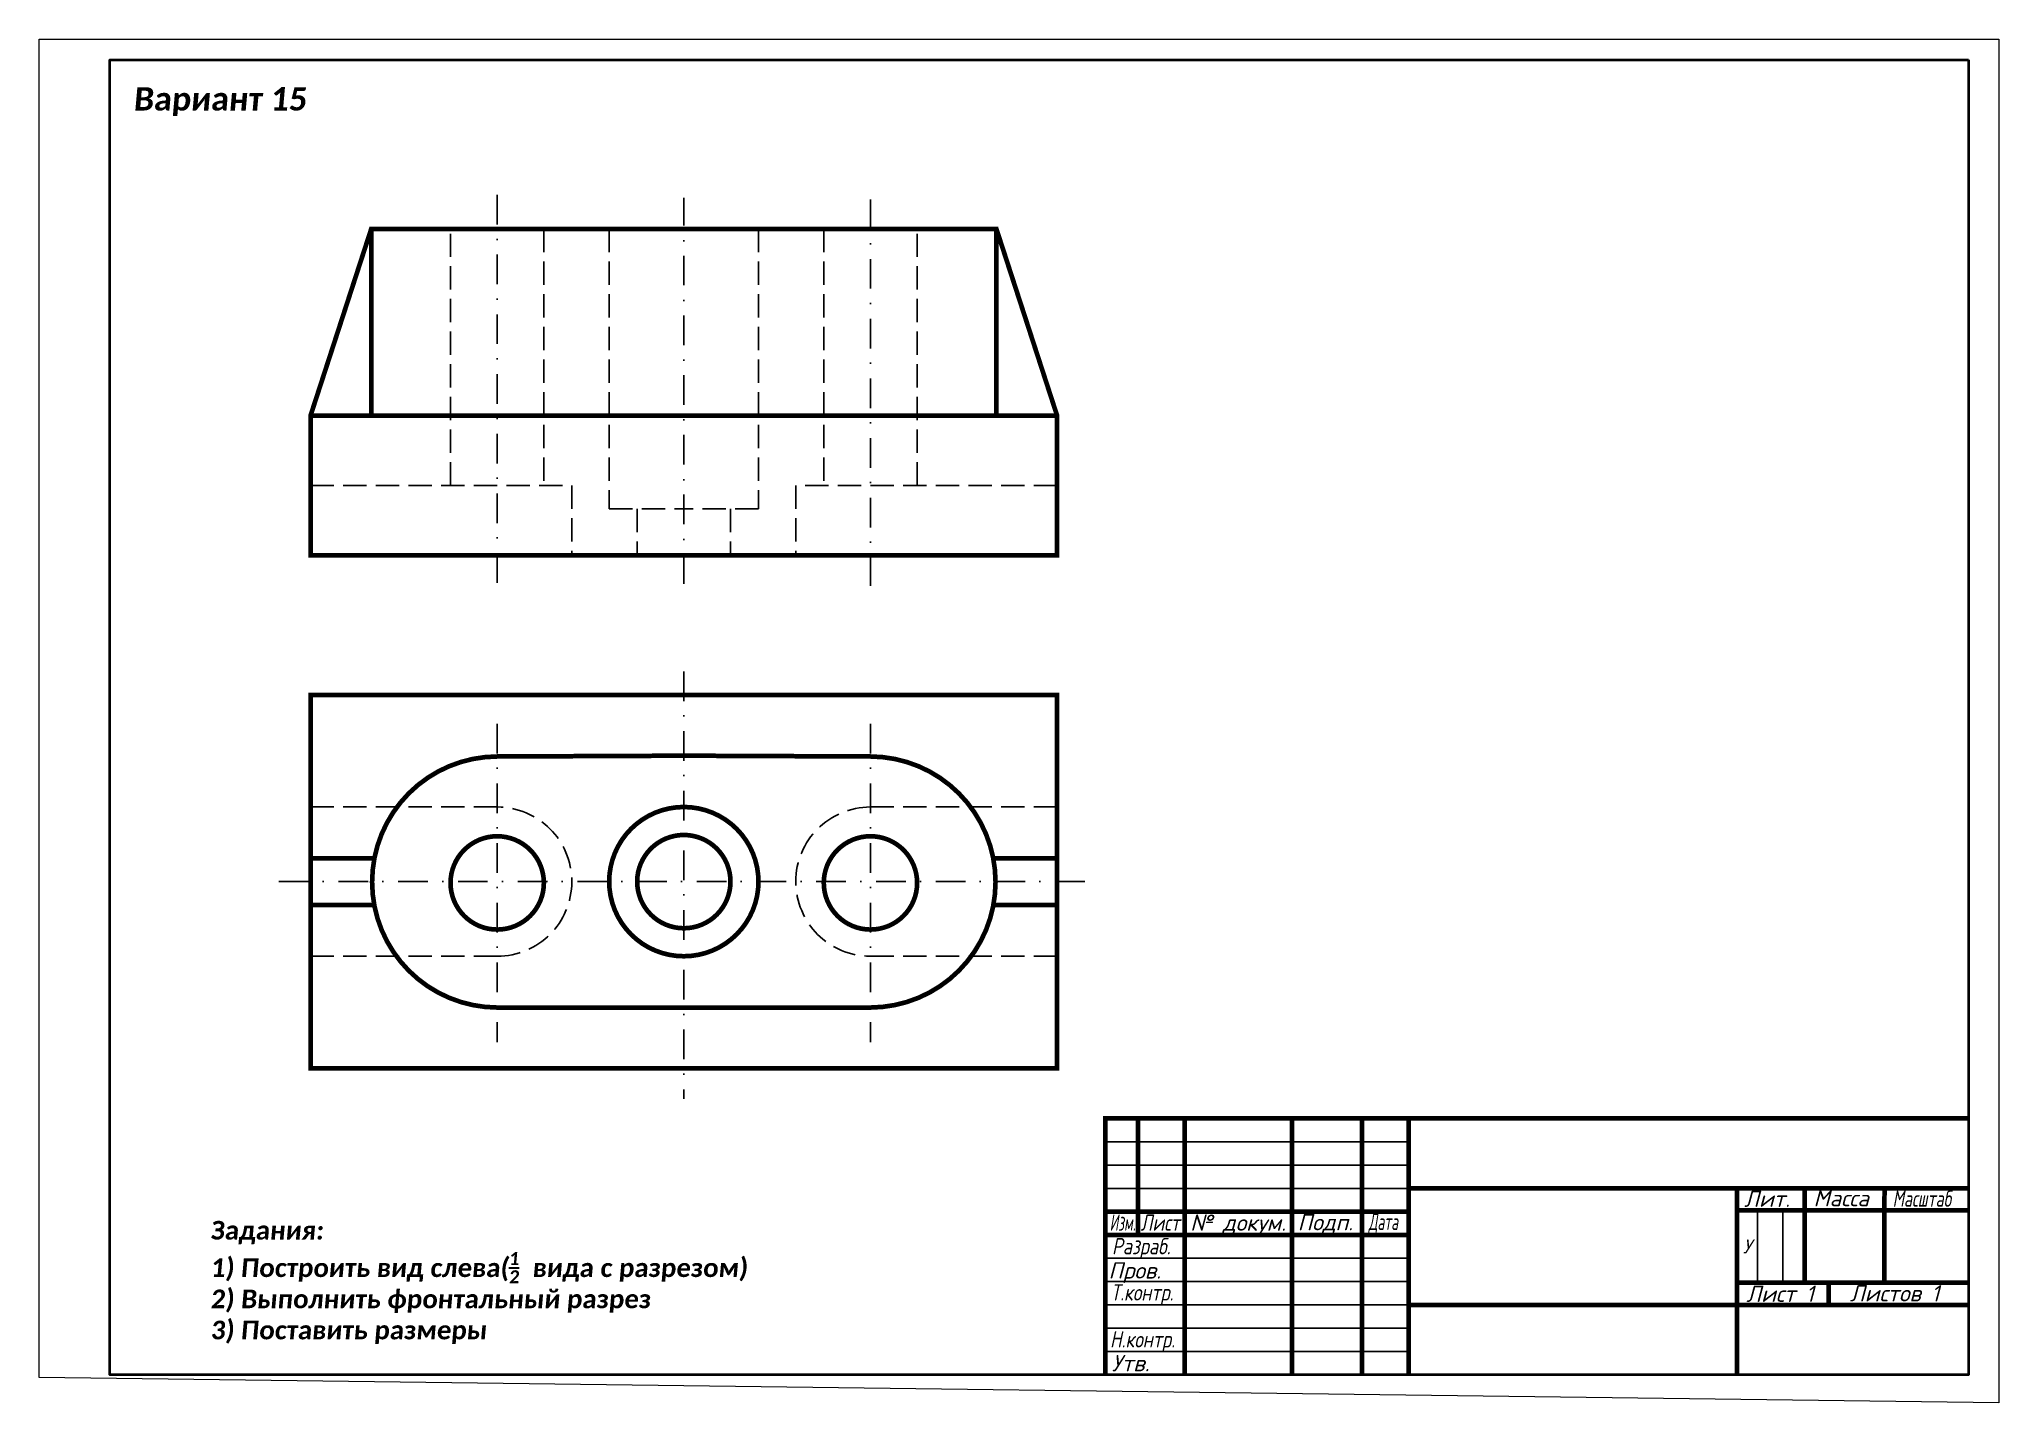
# Model space of a CAD drawing. Header units: millimetres. Extents: x 323 to 3799, y 181 to 802.
# Drawn here: x 2945.6 to 3365.6, y 182.7 to 475.1 of the extents above; entities that cross this region are included whole.
import ezdxf

# ---------------------------------------------------------------- set-up
doc = ezdxf.new("R2010")
doc.units = ezdxf.units.MM
doc.linetypes.add('DASHDOT2', pattern=[12.7, 6.35, -3.175, 0, -3.175])
doc.linetypes.add('DASHED', pattern=[7, 5, -2, 0])
doc.styles.get("Standard").update_dxf_attribs({"font": 'calibri.ttf'})
doc.styles.add('стиль1', font='calibrib.ttf', dxfattribs={"oblique": 5})

msp = doc.modelspace()

# ---------------------------------------------------------------- texts
at = {"color": 7, "lineweight": 0, "style": 'стиль1', "oblique": 5}
msp.add_text('Вариант 15', height=5, dxfattribs=at).set_placement((2965.74, 459.78))
at = {"char_height": 3.5}
for s, insert, width, attachment_point in [('{\\fISOCPEUR|b0|i1|c204|p34;Лит.}', (3310.98, 228.19), 14.4663, 1), ('{\\fISOCPEUR|b0|i1|c204|p34;Лит.}', (3310.98, 228.19), 14.4663, 1), ('{\\fISOCPEUR|b0|i1|c204|p34;Масса}', (3325.86, 228.32), 17.1298, 1), ('{\\fISOCPEUR|b0|i1|c204|p34;Масса}', (3325.86, 228.32), 17.1298, 1), ('{\\fISOCPEUR|b0|i1|c204|p34;\\W0.7;Масштаб}', (3342.83, 228.23), 18, 1), ('{\\fISOCPEUR|b0|i1|c204|p34;\\W0.7;Масштаб}', (3342.83, 228.23), 18, 1), ('\\W0.6;{\\fISOCPEUR|b0|i1|c204|p34;Изм.}', (3175.01, 223.08), 7, 1), ('{\\fISOCPEUR|b0|i1|c204|p34;\\W0.8;Лист}', (3181.62, 223.08), 10, 1), ('{\\fISOCPEUR|b0|i1|c204|p34;№ докум.}', (3192.27, 223.07), 23, 1), ('{\\fISOCPEUR|b0|i1|c204|p34;Подп.}', (3221.23, 221.14), 15, 5), ('{\\fISOCPEUR|b0|i1|c204|p34;\\W0.6;Дата}', (3230.51, 223.26), 10, 1), ('\\W0.8;{\\fISOCPEUR|b0|i1|c204|p34;Разраб.}', (3175.51, 218.02), 17, 1), ('{\\fISOCPEUR|b0|i1|c204|p34;Пров.}', (3174.75, 212.82), 17, 1), ('\\W0.8;{\\fISOCPEUR|b0|i1|c204|p34;Т.контр.}', (3181.97, 205.89), 17, 5), ('{\\fISOCPEUR|b0|i1|c204|p34;Лист 1}', (3311.45, 207.82), 19.6013, 1), ('{\\fISOCPEUR|b0|i1|c204|p34;Лист 1}', (3311.45, 207.82), 19.6013, 1), ('{\\fISOCPEUR|b0|i1|c204|p34;Листов 1}', (3333.65, 207.92), 30, 1), ('{\\fISOCPEUR|b0|i1|c204|p34;Листов 1}', (3333.65, 207.92), 30, 1), ('\\W0.8;{\\fISOCPEUR|b0|i1|c204|p34;Н.контр.}', (3175.08, 198.05), 17, 1), ('{\\fISOCPEUR|b0|i1|c204|p34;Утв.}', (3175.47, 192.94), 17, 1)]:
    msp.add_mtext(s, dxfattribs=dict(at, insert=insert, width=width, attachment_point=attachment_point))
at = {"color": 5, "lineweight": 30, "insert": (2982.29, 221.69), "char_height": 4, "width": 122.6531, "attachment_point": 1, "style": 'стиль1'}
msp.add_mtext('\\A1;{\\C7;Задания:\\P1) Построить вид слева(\\H0.7x;\\S1/2;\\H1.4286x;  вида с разрезом)\\P2) Выполнить фронтальный разрез\\P3) Поставить размеры}', dxfattribs=at)
at = {"color": 3, "insert": (3311.66, 216.23), "char_height": 3, "width": 4.3536, "attachment_point": 5}
msp.add_mtext('{\\fISOCPEUR|b0|i1|c204|p34;\\C256;У}', dxfattribs=at)
msp.add_mtext('{\\fISOCPEUR|b0|i1|c204|p34;\\C256;У}', dxfattribs=at)

# ---------------------------------------------------------------- linework, layer by layer
at = {"linetype": 'DASHDOT2'}
for p, q in [((3043.74, 441.67), (3043.74, 357.83)), ((3083.74, 358.3), (3083.74, 441.03)), ((3083.74, 358.3), (3083.74, 441.03)), ((3123.74, 440.73), (3123.74, 357.83)), ((3083.74, 339.5), (3083.74, 247.89)), ((3083.74, 339.5), (3083.74, 247.89)), ((3043.74, 328.29), (3043.74, 260.04)), ((3123.74, 328.29), (3123.74, 260.04)), ((2996.94, 294.44), (3170.14, 294.44))]:
    msp.add_line(p, q, dxfattribs=at)
at = {"linetype": 'DASHED'}
for p, q in [((3033.74, 379.37), (3033.74, 434.37)), ((3053.74, 434.37), (3053.74, 379.37)), ((3067.74, 434.37), (3067.74, 374.37)), ((3099.74, 434.37), (3099.74, 374.37)), ((3113.74, 434.37), (3113.74, 379.37)), ((3133.74, 379.37), (3133.74, 434.37)), ((3003.74, 379.37), (3059.74, 379.37)), ((3059.74, 379.37), (3059.74, 364.37)), ((3163.74, 379.37), (3107.74, 379.37)), ((3107.74, 379.37), (3107.74, 364.37)), ((3067.74, 374.37), (3083.74, 374.37)), ((3073.74, 374.37), (3073.74, 364.37)), ((3099.74, 374.37), (3083.74, 374.37)), ((3093.74, 374.37), (3093.74, 364.37))]:
    msp.add_line(p, q, dxfattribs=at)
for p, q in [((3239.08, 233.67), (3239.08, 243.67)), ((3174.08, 238.67), (3239.08, 238.67)), ((3174.08, 233.67), (3239.08, 233.67)), ((3174.08, 228.67), (3239.08, 228.67)), ((3323.95, 228.67), (3309.48, 228.67)), ((3323.95, 228.67), (3309.48, 228.67)), ((3313.83, 223.99), (3313.83, 208.47)), ((3313.83, 223.99), (3313.83, 208.47)), ((3319.3, 223.99), (3319.3, 208.47)), ((3319.3, 223.99), (3319.3, 208.47)), ((3174.08, 213.67), (3239.08, 213.67)), ((3174.08, 208.67), (3239.08, 208.67)), ((3174.08, 203.67), (3239.08, 203.67)), ((3174.08, 198.67), (3239.08, 198.67)), ((3174.08, 193.67), (3239.08, 193.67))]:
    msp.add_line(p, q)
at = {"lineweight": 0}
msp.add_lwpolyline([(2945.58, 475.07), (3365.58, 475.07), (3365.58, 182.68), (2945.58, 188.13)], close=True, dxfattribs=at)
at = {"lineweight": 40}
msp.add_lwpolyline([(3359.08, 470.61), (3359.08, 188.67), (2960.74, 188.67), (2960.74, 470.61)], close=True, dxfattribs=at)
at = {"const_width": 1}
for points in [[(3083.74, 364.37), (3003.74, 364.37), (3003.74, 394.37), (3016.74, 434.37), (3083.74, 434.37)], [(3016.74, 434.37), (3016.74, 394.37), (3003.74, 394.37), (3083.74, 394.37)], [(3083.74, 364.37), (3163.74, 364.37), (3163.74, 394.37), (3150.74, 434.37), (3083.74, 434.37)], [(3150.74, 434.37), (3150.74, 394.37), (3163.74, 394.37), (3083.74, 394.37)], [(3083.74, 334.44), (3003.74, 334.44), (3003.74, 254.44), (3083.74, 254.44)], [(3083.74, 334.44), (3163.74, 334.44), (3163.74, 254.44), (3083.74, 254.44)], [(3003.74, 299.44), (3017.21, 299.44)], [(3163.74, 299.44), (3150.28, 299.44)], [(3003.74, 289.44), (3017.21, 289.44)], [(3163.74, 289.44), (3150.28, 289.44)]]:
    msp.add_lwpolyline(points, dxfattribs=at)
for points in [[(3083.74, 321.44), (3043.74, 321.27, 0.995972), (3043.74, 267.44), (3083.74, 267.44)], [(3083.74, 321.44), (3123.74, 321.27, -0.995972), (3123.74, 267.44), (3083.74, 267.44)], [(3083.74, 278.44, -1), (3083.74, 310.44, -10.774554)], [(3083.74, 310.44, 1), (3083.74, 278.44, -0.088373)], [(3083.74, 310.44, -1), (3083.74, 278.44, 0.088373)], [(3083.74, 278.44, 1), (3083.74, 310.44, 10.774554)], [(3043.74, 304.17, -1), (3043.74, 284.16, -1), (3043.74, 304.17, -0.041308)], [(3083.74, 304.44, -1), (3083.74, 284.44, -1), (3083.74, 304.44, -10.871939)], [(3123.74, 304.17, -1), (3123.74, 284.16, -1), (3123.74, 304.17, -10.71668)]]:
    msp.add_lwpolyline(points, format="xyb", dxfattribs=at)
at = {"linetype": 'DASHED'}
for points in [[(3003.74, 310.44), (3043.74, 310.44, -1), (3043.74, 278.44), (3003.74, 278.44)], [(3163.74, 310.44), (3123.74, 310.44, 1), (3123.74, 278.44), (3163.74, 278.44)]]:
    msp.add_lwpolyline(points, format="xyb", dxfattribs=at)
at = {"lineweight": 40, "const_width": 1}
for points in [[(3359.08, 243.67), (3174.08, 243.67), (3174.08, 188.67)], [(3359.08, 243.67), (3174.08, 243.67), (3174.08, 188.67)], [(3181.08, 243.67), (3181.08, 218.67)], [(3191.08, 243.67), (3191.08, 188.67)], [(3214.08, 243.67), (3214.08, 188.67)], [(3229.08, 243.67), (3229.08, 188.67)], [(3239.08, 243.67), (3239.08, 188.67)], [(3239.08, 228.67), (3359.08, 228.67)], [(3239.08, 228.67), (3359.08, 228.67)], [(3309.48, 228.67), (3309.48, 188.67)], [(3309.48, 228.67), (3309.48, 188.67)], [(3323.95, 208.47), (3323.95, 228.67)], [(3323.95, 208.47), (3323.95, 228.67)], [(3341.08, 228.67), (3341.06, 208.47)], [(3341.08, 228.67), (3341.06, 208.47)], [(3174.08, 223.67), (3239.08, 223.67)], [(3309.48, 223.99), (3359.08, 223.99)], [(3309.48, 223.99), (3359.08, 223.99)], [(3174.08, 218.67), (3239.08, 218.67)], [(3323.95, 208.47), (3309.48, 208.47)], [(3323.95, 208.47), (3309.48, 208.47)], [(3323.95, 208.47), (3359.08, 208.47)], [(3323.95, 208.47), (3359.08, 208.47)], [(3329.08, 208.47), (3329.08, 203.67)], [(3329.08, 208.47), (3329.08, 203.67)], [(3239.08, 203.67), (3359.08, 203.67)], [(3239.08, 203.67), (3359.08, 203.67)]]:
    msp.add_lwpolyline(points, dxfattribs=at)
at = {"color": 6}
for centre in [(3043.74, 294.16), (3123.74, 294.16)]:
    msp.add_circle(centre, 10, dxfattribs=at)

msp.set_redraw_order([(e.dxf.handle, doc.entitydb.next_handle()) for e in msp.query("TEXT MTEXT ATTDEF DIMENSION ARC_DIMENSION")])  # texts and dimensions are drawn at this point

doc.saveas('drawing.dxf')
